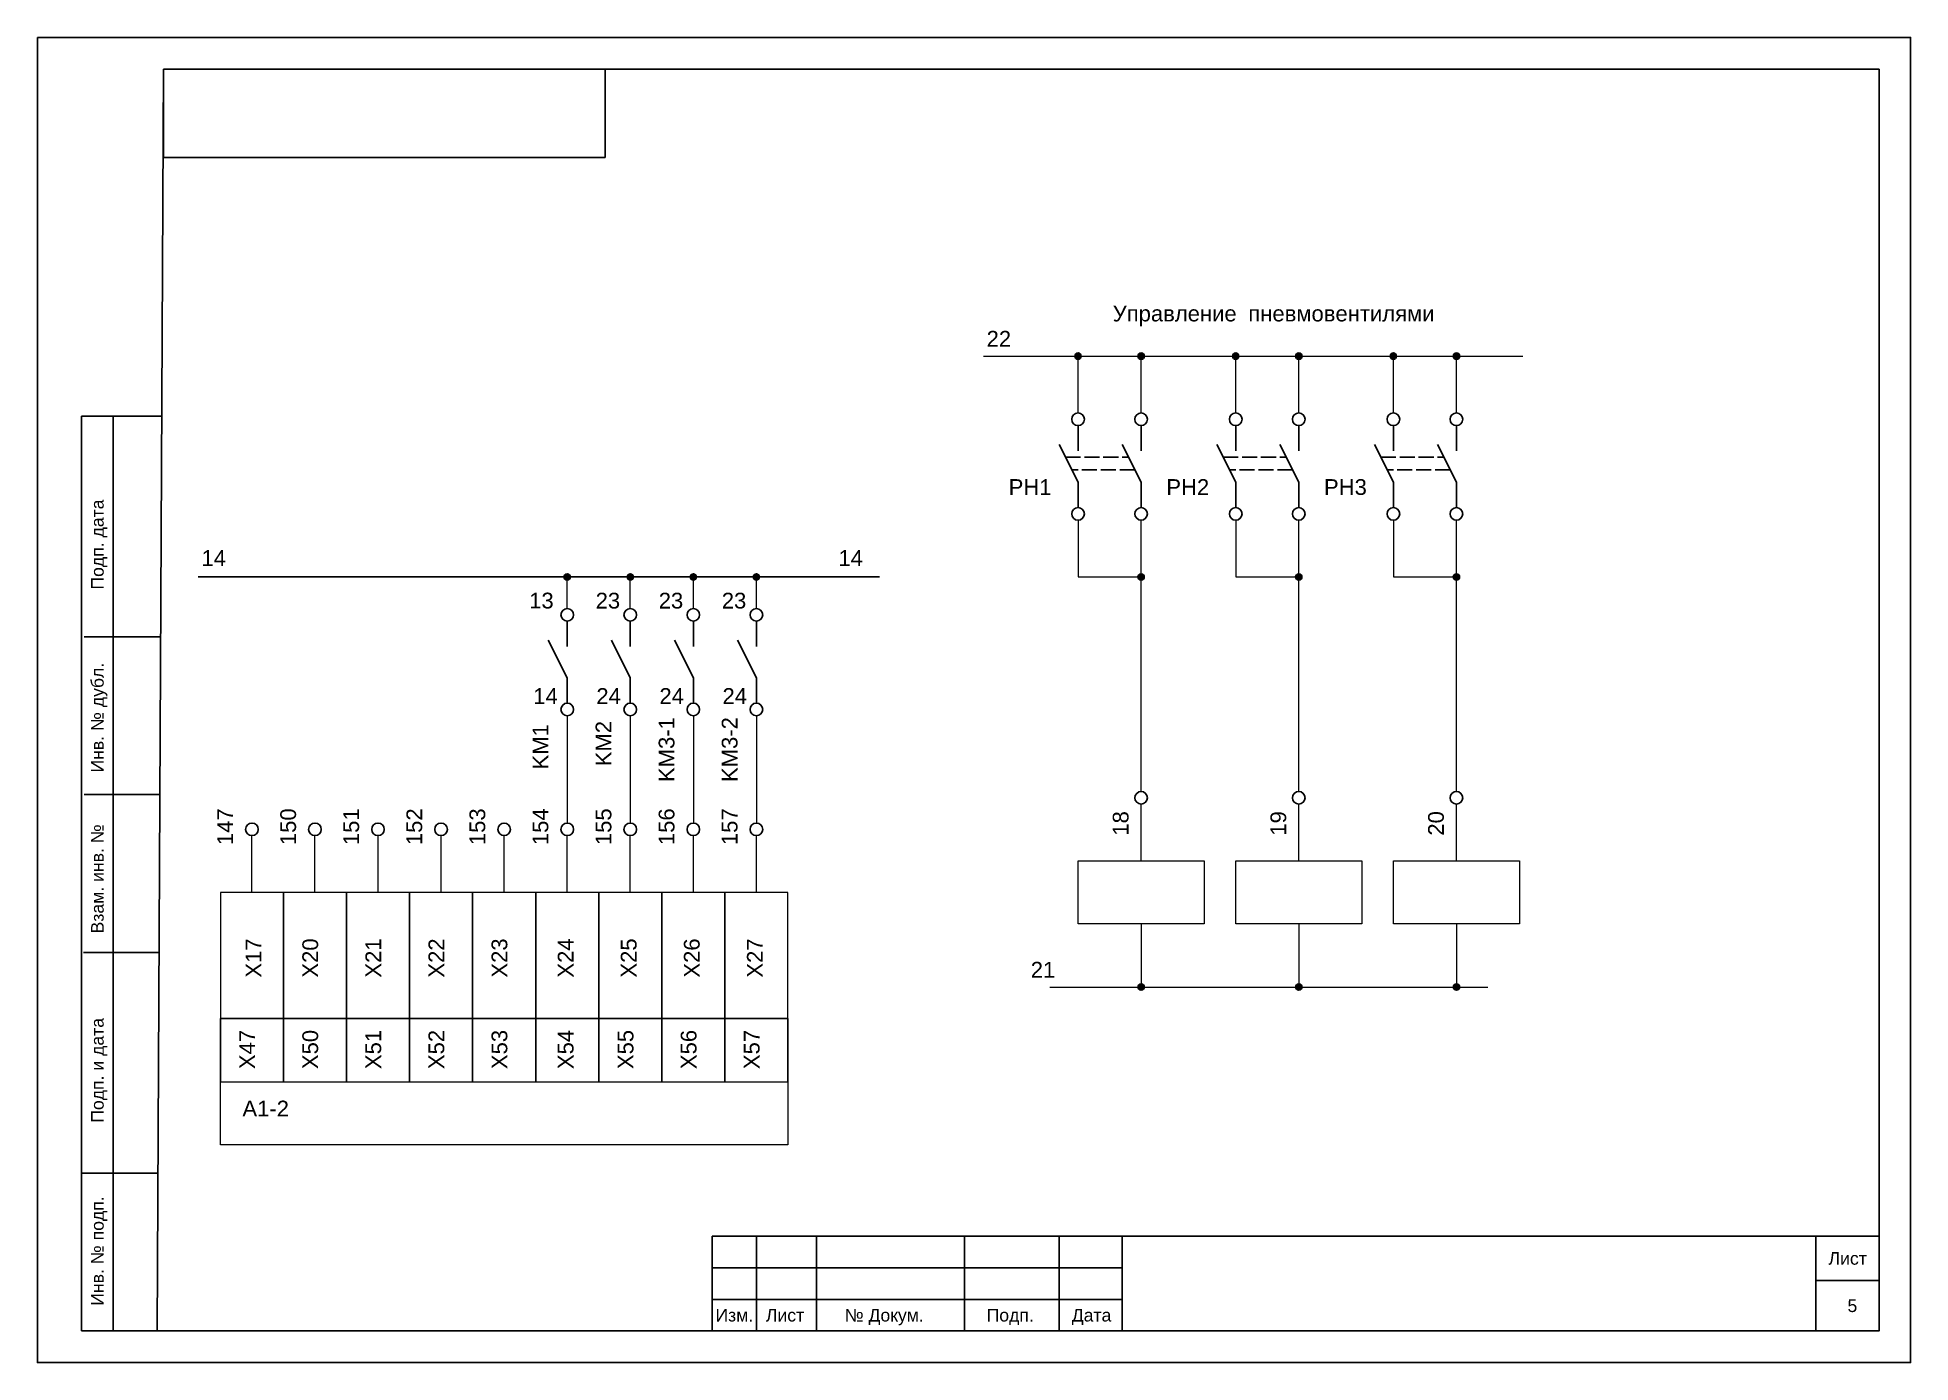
# Model space of a CAD drawing. Header units: millimetres. Extents: x 1674 to 4134, y 3039 to 4124.
# Drawn here: x 2975 to 3272, y 3615.5 to 3825.5 of the extents above; entities that cross this region are included whole.
import ezdxf

# ---------------------------------------------------------------- set-up
doc = ezdxf.new("R2010")
doc.units = ezdxf.units.MM
doc.linetypes.add('ACAD_ISO02W100', pattern=[15, 12, -3])
doc.layers.add('Аппаратура', color=7, linetype='Continuous', lineweight=20)
doc.layers.add('Рамки', color=7, linetype='Continuous', lineweight=25)
doc.styles.get("Standard").update_dxf_attribs({"font": 'arial.ttf'})

msp = doc.modelspace()

# ---------------------------------------------------------------- texts
at = {"layer": 'Рамки'}
for s, p in [('Управление', (3145.5, 3780.5)), ('пневмовентилями', (3167, 3780.5)), ('22', (3125.5, 3776.5)), ('PH1', (3129, 3753)), ('PH2', (3154, 3753)), ('PH3', (3179, 3753)), ('14', (3001, 3741.75)), ('14', (3102, 3741.75)), ('13', (3052.97, 3735.01)), ('23', (3063.51, 3735)), ('23', (3073.51, 3735)), ('23', (3083.51, 3735)), ('14', (3053.62, 3719.88)), ('24', (3063.62, 3719.88)), ('24', (3073.62, 3719.88)), ('24', (3083.62, 3719.88)), ('21', (3132.5, 3676.5)), ('A1-2', (3007.5, 3654.5))]:
    msp.add_text(s, height=2.5).set_placement(p)
for s, p in [('KM1', (3056, 3709.5)), ('KM2', (3066, 3710)), ('KM3-1', (3076, 3707.5)), ('KM3-2', (3086, 3707.5)), ('147', (3006, 3697.5)), ('150', (3016, 3697.5)), ('151', (3026, 3697.5)), ('152', (3036, 3697.5)), ('153', (3046, 3697.5)), ('154', (3056, 3697.5)), ('155', (3066, 3697.5)), ('156', (3076, 3697.5)), ('157', (3086, 3697.5)), ('18', (3148, 3699)), ('19', (3173, 3699)), ('20', (3198, 3699)), ('X17', (3010.5, 3676.5)), ('X20', (3019.5, 3676.5)), ('X21', (3029.5, 3676.5)), ('X22', (3039.5, 3676.5)), ('X23', (3049.5, 3676.5)), ('X24', (3060, 3676.5)), ('X25', (3070, 3676.5)), ('X26', (3080, 3676.5)), ('X27', (3090, 3676.5)), ('X47', (3009.5, 3662)), ('X50', (3019.5, 3662)), ('X51', (3029.5, 3662)), ('X52', (3039.5, 3662)), ('X53', (3049.5, 3662)), ('X54', (3060, 3662)), ('X55', (3069.5, 3662)), ('X56', (3079.5, 3662)), ('X57', (3089.5, 3662))]:
    msp.add_text(s, height=2.5, rotation=90).set_placement(p)
for s, p in [('Подп. дата', (2985.5, 3738)), ('Инв. № дубл.', (2985.5, 3709)), ('Взам. инв. №', (2985.5, 3683.5)), ('Подп. и дата', (2985.5, 3653.5)), ('Инв. № подп.', (2985.5, 3624.5))]:
    msp.add_text(s, height=2, rotation=90, dxfattribs=at).set_placement(p)
for s, p in [('Лист', (3259, 3631)), ('Изм.', (3082.5, 3622)), ('Лист', (3090.5, 3622)), ('№ Докум.', (3103, 3622)), ('Подп.', (3125.5, 3622)), ('Дата', (3139, 3622)), ('5', (3262, 3623.5))]:
    msp.add_text(s, height=2, dxfattribs=at).set_placement(p)

# ---------------------------------------------------------------- hatches: boundary and pattern name
h = msp.add_hatch(color=256)
h.dxf.hatch_style = 1
h.paths.add_polyline_path([(3140.5, 3775, 1), (3139.5, 3775, 1)])
h = msp.add_hatch(color=256)
h.dxf.hatch_style = 1
h.paths.add_polyline_path([(3150.5, 3775, 1), (3149.5, 3775, 1)])
h = msp.add_hatch(color=256)
h.dxf.hatch_style = 1
h.paths.add_polyline_path([(3165.5, 3775, 1), (3164.5, 3775, 1)])
h = msp.add_hatch(color=256)
h.dxf.hatch_style = 1
h.paths.add_polyline_path([(3175.5, 3775, 1), (3174.5, 3775, 1)])
h = msp.add_hatch(color=256)
h.dxf.hatch_style = 1
h.paths.add_polyline_path([(3190.5, 3775, 1), (3189.5, 3775, 1)])
h = msp.add_hatch(color=256)
h.dxf.hatch_style = 1
h.paths.add_polyline_path([(3200.5, 3775, 1), (3199.5, 3775, 1)])
h = msp.add_hatch(color=256)
h.dxf.hatch_style = 1
h.paths.add_polyline_path([(3059.5, 3740, 1), (3058.5, 3740, 1)])
h = msp.add_hatch(color=256)
h.dxf.hatch_style = 1
h.paths.add_polyline_path([(3069.5, 3740, 1), (3068.5, 3740, 1)])
h = msp.add_hatch(color=256)
h.dxf.hatch_style = 1
h.paths.add_polyline_path([(3079.5, 3740, 1), (3078.5, 3740, 1)])
h = msp.add_hatch(color=256)
h.dxf.hatch_style = 1
h.paths.add_polyline_path([(3089.5, 3740, 1), (3088.5, 3740, 1)])
h = msp.add_hatch(color=256)
h.dxf.hatch_style = 1
h.paths.add_polyline_path([(3150.5, 3740, 1), (3149.5, 3740, 1)])
h = msp.add_hatch(color=256)
h.dxf.hatch_style = 1
h.paths.add_polyline_path([(3175.5, 3740, 1), (3174.5, 3740, 1)])
h = msp.add_hatch(color=256)
h.dxf.hatch_style = 1
h.paths.add_polyline_path([(3200.5, 3740, 1), (3199.5, 3740, 1)])
h = msp.add_hatch(color=256)
h.dxf.hatch_style = 1
h.paths.add_polyline_path([(3150.5, 3675, 1), (3149.5, 3675, 1)])
h = msp.add_hatch(color=256)
h.dxf.hatch_style = 1
h.paths.add_polyline_path([(3175.5, 3675, 1), (3174.5, 3675, 1)])
h = msp.add_hatch(color=256)
h.dxf.hatch_style = 1
h.paths.add_polyline_path([(3200.5, 3675, 1), (3199.5, 3675, 1)])

# ---------------------------------------------------------------- linework, layer by layer
for p, q in [((3140, 3764), (3140, 3760)), ((3150, 3764), (3150, 3760)), ((3165, 3764), (3165, 3760)), ((3175, 3764), (3175, 3760)), ((3190, 3764), (3190, 3760)), ((3200, 3764), (3200, 3760)), ((3140, 3755), (3137, 3761)), ((3150, 3755), (3147, 3761)), ((3165, 3755), (3162, 3761)), ((3175, 3755), (3172, 3761)), ((3190, 3755), (3187, 3761)), ((3200, 3755), (3197, 3761)), ((3140, 3751), (3140, 3755)), ((3150, 3751), (3150, 3755)), ((3165, 3751), (3165, 3755)), ((3175, 3751), (3175, 3755)), ((3190, 3751), (3190, 3755)), ((3200, 3751), (3200, 3755)), ((3000.5, 3740), (3108.5, 3740)), ((3059, 3733), (3059, 3729)), ((3069, 3733), (3069, 3729)), ((3079, 3733), (3079, 3729)), ((3089, 3733), (3089, 3729)), ((3059, 3724), (3056, 3730)), ((3069, 3724), (3066, 3730)), ((3079, 3724), (3076, 3730)), ((3089, 3724), (3086, 3730)), ((3059, 3720), (3059, 3724)), ((3069, 3720), (3069, 3724)), ((3079, 3720), (3079, 3724)), ((3089, 3720), (3089, 3724))]:
    msp.add_line(p, q)
at = {"linetype": 'ACAD_ISO02W100', "ltscale": 0.2}
for points in [[(3138, 3759), (3148, 3759)], [(3163, 3759), (3173, 3759)], [(3188, 3759), (3198, 3759)], [(3149, 3757), (3139, 3757)], [(3174, 3757), (3164, 3757)], [(3199, 3757), (3189, 3757)]]:
    msp.add_lwpolyline(points, dxfattribs=at)
for centre, radius in [((3140, 3775), 0.5), ((3150, 3775), 0.5), ((3165, 3775), 0.5), ((3175, 3775), 0.5), ((3190, 3775), 0.5), ((3200, 3775), 0.5), ((3140, 3765), 1), ((3150, 3765), 1), ((3165, 3765), 1), ((3175, 3765), 1), ((3190, 3765), 1), ((3200, 3765), 1), ((3140, 3750), 1), ((3150, 3750), 1), ((3165, 3750), 1), ((3175, 3750), 1), ((3190, 3750), 1), ((3200, 3750), 1), ((3059, 3740), 0.5), ((3069, 3740), 0.5), ((3079, 3740), 0.5), ((3089, 3740), 0.5), ((3150, 3740), 0.5), ((3175, 3740), 0.5), ((3200, 3740), 0.5), ((3059, 3734), 1), ((3069, 3734), 1), ((3079, 3734), 1), ((3089, 3734), 1), ((3059, 3719), 1), ((3069, 3719), 1), ((3079, 3719), 1), ((3089, 3719), 1), ((3150, 3705), 1), ((3175, 3705), 1), ((3200, 3705), 1), ((3009, 3700), 1), ((3019, 3700), 1), ((3029, 3700), 1), ((3039, 3700), 1), ((3049, 3700), 1), ((3059, 3700), 1), ((3069, 3700), 1), ((3079, 3700), 1), ((3089, 3700), 1), ((3150, 3675), 0.5), ((3175, 3675), 0.5), ((3200, 3675), 0.5)]:
    msp.add_circle(centre, radius)
at = {"layer": 'Аппаратура'}
for p, q in [((3125, 3775), (3210.5, 3775)), ((3140, 3766), (3140, 3775)), ((3150, 3766), (3150, 3775)), ((3165, 3766), (3165, 3775)), ((3175, 3766), (3175, 3775)), ((3190, 3766), (3190, 3775)), ((3200, 3766), (3200, 3775)), ((3140, 3749), (3140, 3740)), ((3150, 3706), (3150, 3749)), ((3165, 3749), (3165, 3740)), ((3175, 3706), (3175, 3749)), ((3190, 3749), (3190, 3740)), ((3200, 3706), (3200, 3749)), ((3059, 3735), (3059, 3739.5)), ((3069, 3735), (3069, 3739.5)), ((3079, 3735), (3079, 3739.5)), ((3089, 3735), (3089, 3739.5)), ((3140, 3740), (3150, 3740)), ((3165, 3740), (3175, 3740)), ((3190, 3740), (3200, 3740)), ((3059, 3718), (3059, 3701)), ((3069, 3718), (3069, 3701)), ((3079, 3718), (3079, 3701)), ((3089, 3718), (3089, 3701)), ((3150, 3695), (3150, 3704)), ((3175, 3695), (3175, 3704)), ((3200, 3695), (3200, 3704)), ((3009, 3690), (3009, 3699)), ((3019, 3690), (3019, 3699)), ((3029, 3690), (3029, 3699)), ((3039, 3690), (3039, 3699)), ((3049, 3690), (3049, 3699)), ((3059, 3690), (3059, 3699)), ((3069, 3690), (3069, 3699)), ((3079, 3690), (3079, 3699)), ((3089, 3690), (3089, 3699)), ((3150, 3685), (3150, 3675)), ((3175, 3685), (3175, 3675)), ((3200, 3685), (3200, 3675)), ((3135.5, 3675), (3205, 3675))]:
    msp.add_line(p, q, dxfattribs=at)
for points in [[(3140, 3695), (3160, 3695), (3160, 3685), (3140, 3685)], [(3165, 3695), (3185, 3695), (3185, 3685), (3165, 3685)], [(3190, 3695), (3210, 3695), (3210, 3685), (3190, 3685)], [(3004, 3670), (3014, 3670), (3014, 3690), (3004, 3690)], [(3014, 3670), (3024, 3670), (3024, 3690), (3014, 3690)], [(3024, 3670), (3034, 3670), (3034, 3690), (3024, 3690)], [(3034, 3670), (3044, 3670), (3044, 3690), (3034, 3690)], [(3044, 3670), (3054, 3670), (3054, 3690), (3044, 3690)], [(3054, 3670), (3064, 3670), (3064, 3690), (3054, 3690)], [(3064, 3670), (3074, 3670), (3074, 3690), (3064, 3690)], [(3074, 3670), (3084, 3670), (3084, 3690), (3074, 3690)], [(3084, 3670), (3094, 3670), (3094, 3690), (3084, 3690)], [(3004, 3670), (3094, 3670), (3094, 3650), (3004, 3650)], [(3004, 3660), (3014, 3660), (3014, 3670), (3004, 3670)], [(3014, 3660), (3024, 3660), (3024, 3670), (3014, 3670)], [(3024, 3660), (3034, 3660), (3034, 3670), (3024, 3670)], [(3034, 3660), (3044, 3660), (3044, 3670), (3034, 3670)], [(3044, 3660), (3054, 3660), (3054, 3670), (3044, 3670)], [(3054, 3660), (3064, 3660), (3064, 3670), (3054, 3670)], [(3064, 3660), (3074, 3660), (3074, 3670), (3064, 3670)], [(3074, 3660), (3084, 3660), (3084, 3670), (3074, 3670)], [(3084, 3660), (3094, 3660), (3094, 3670), (3084, 3670)]]:
    msp.add_lwpolyline(points, close=True, dxfattribs=at)
at = {"layer": 'Рамки'}
for p, q in [((2994, 3620.5), (2995, 3820.5)), ((2995, 3820.5), (3267, 3820.5)), ((3267, 3820.5), (3267, 3620.5)), ((2982, 3765.5), (2994.72, 3765.5)), ((2982, 3620.5), (2982, 3765.5)), ((2987, 3620.5), (2987, 3765.5)), ((2994.42, 3730.5), (2982.42, 3730.5)), ((2994.42, 3705.5), (2982.42, 3705.5)), ((2994.3, 3680.5), (2982.3, 3680.5)), ((2994.12, 3645.5), (2982.12, 3645.5)), ((2994.12, 3645.5), (2982.12, 3645.5)), ((2994.12, 3645.5), (2982.12, 3645.5)), ((3089, 3635.5), (3089, 3620.5)), ((3098.5, 3635.5), (3098.5, 3620.5)), ((3122, 3635.5), (3122, 3620.5)), ((3137, 3635.5), (3137, 3620.5)), ((3257, 3635.5), (3257, 3620.5)), ((3082, 3630.5), (3147, 3630.5)), ((3257, 3628.5), (3267, 3628.5)), ((3082, 3625.5), (3147, 3625.5)), ((2994, 3620.5), (2982, 3620.5)), ((3267, 3620.5), (2994, 3620.5))]:
    msp.add_line(p, q, dxfattribs=at)
for points in [[(2975, 3825.5), (3272, 3825.5), (3272, 3615.5), (2975, 3615.5)], [(2995, 3820.5), (3065, 3820.5), (3065, 3806.5), (2995, 3806.5)], [(3082, 3620.5), (3082, 3635.5), (3267, 3635.5), (3267, 3620.5)], [(3082, 3635.5), (3147, 3635.5), (3147, 3620.5), (3082, 3620.5)]]:
    msp.add_lwpolyline(points, close=True, dxfattribs=at)

msp.set_redraw_order([(e.dxf.handle, doc.entitydb.next_handle()) for e in msp.query("TEXT MTEXT ATTDEF DIMENSION ARC_DIMENSION")])  # texts and dimensions are drawn at this point

doc.saveas('drawing.dxf')
